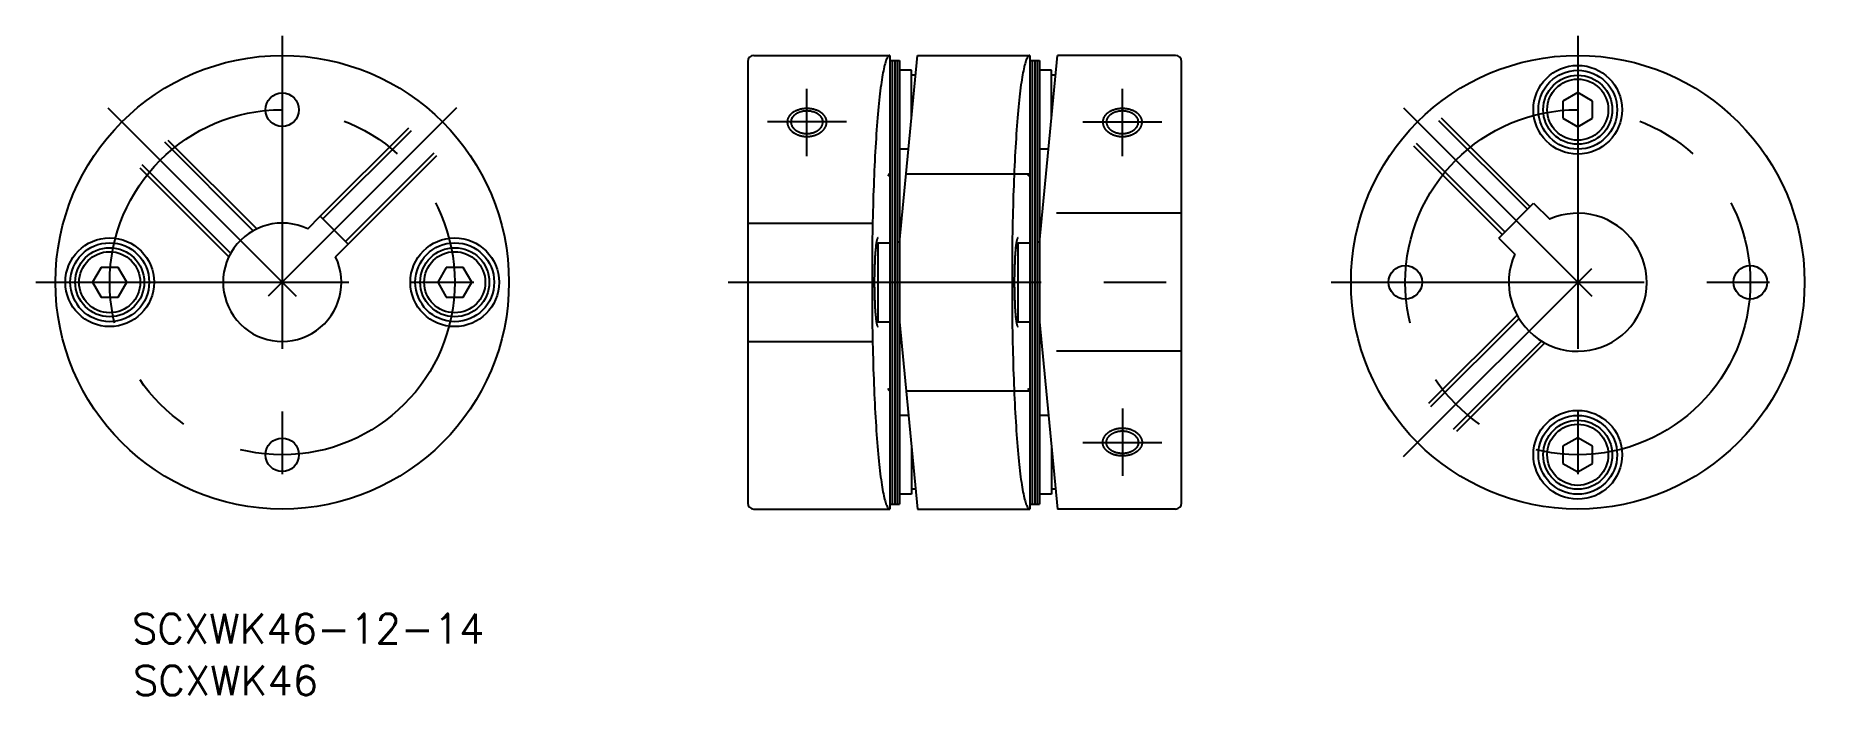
# Model space of a CAD drawing. Extents: x -25 to 156, y -42 to 25.
import ezdxf

# ---------------------------------------------------------------- set-up
doc = ezdxf.new("R2010")
doc.units = 0
doc.linetypes.add('CENTER', pattern=[50.8, 31.75, -6.35, 6.35, -6.35])
doc.linetypes.add('DASHED', pattern=[19.05, 12.7, -6.35])
doc.layers.get('0').update_dxf_attribs({"linetype": 'CONTINUOUS'})
doc.layers.add('CENTER', color=1, linetype='CENTER')
doc.styles.get("Standard").update_dxf_attribs({"font": 'txt.shx', "height": 3, "bigfont": 'bigfont.shx'})

msp = doc.modelspace()

# ---------------------------------------------------------------- texts
at = {"color": 7, "linetype": 'CONTINUOUS'}
for s, p in [('SCXWK46-12-14', (-15.23, -36.63)), ('SCXWK46', (-15.13, -41.89))]:
    msp.add_text(s, height=3, dxfattribs=at).set_placement(p)

# ---------------------------------------------------------------- linework, layer by layer
at = {"color": 7, "linetype": 'CONTINUOUS'}
for p, q in [((47.23, 22.4), (47.23, -22.4)), ((47.83, 23), (61.63, 23)), ((61.63, 23), (61.63, -23)), ((61.63, 22.5), (62.63, 22.5)), ((61.88, 22.5), (61.88, -22.5)), ((62.13, 22.5), (62.13, -22.5)), ((62.38, 22.5), (62.38, -22.5)), ((62.63, 4), (64.43, 23)), ((62.63, 22.5), (62.63, -22.5)), ((64.43, 23), (75.83, 23)), ((75.83, 23), (75.83, -23)), ((75.83, 22.5), (76.83, 22.5)), ((76.08, 22.5), (76.08, -22.5)), ((76.33, 22.5), (76.33, -22.5)), ((76.58, 22.5), (76.58, -22.5)), ((76.83, 4), (78.63, 23)), ((76.83, 22.5), (76.83, -22.5)), ((90.63, 23), (78.63, 23)), ((91.23, -22.4), (91.23, 22.4)), ((63.83, 21.5), (62.63, 21.5)), ((63.83, 16.67), (63.83, 21.5)), ((64.24, 21), (63.83, 21)), ((78.03, 21.5), (76.83, 21.5)), ((78.03, 16.67), (78.03, 21.5)), ((78.44, 21), (78.03, 21)), ((131.42, 19.23), (129.92, 18.37)), ((129.92, 18.37), (129.92, 16.63)), ((132.92, 18.37), (131.42, 19.23)), ((132.92, 16.63), (132.92, 18.37)), ((129.92, 16.63), (131.42, 15.77)), ((131.42, 15.77), (132.92, 16.63)), ((63.53, 13.5), (62.63, 13.5)), ((77.73, 13.5), (76.83, 13.5)), ((123.4, 4.48), (126.94, 8.02)), ((126.94, 8.02), (128.57, 6.39)), ((2.59, 5.41), (3.86, 6.69)), ((3.86, 6.69), (6.69, 3.86)), ((5.41, 2.59), (6.69, 3.86)), ((60.43, 4), (60.43, -4)), ((60.43, 4), (61.63, 4)), ((74.63, 4), (74.63, -4)), ((74.63, 4), (75.83, 4)), ((123.4, 4.48), (125.03, 2.86)), ((60.2, 3.5), (60.43, 3.5)), ((74.4, 3.5), (74.63, 3.5)), ((-18.37, 1.5), (-19.23, 0)), ((-19.23, 0), (-18.37, -1.5)), ((-16.63, 1.5), (-18.37, 1.5)), ((-15.77, 0), (-16.63, 1.5)), ((-16.63, -1.5), (-15.77, 0)), ((16.63, 1.5), (15.77, 0)), ((15.77, 0), (16.63, -1.5)), ((18.37, 1.5), (16.63, 1.5)), ((19.23, 0), (18.37, 1.5)), ((18.37, -1.5), (19.23, 0)), ((61.63, 0), (61.63, -23)), ((75.83, 0), (75.83, -23)), ((-18.37, -1.5), (-16.63, -1.5)), ((16.63, -1.5), (18.37, -1.5)), ((60.2, -3.5), (60.43, -3.5)), ((74.4, -3.5), (74.63, -3.5)), ((60.43, -4), (61.63, -4)), ((62.63, -4), (64.43, -23)), ((74.63, -4), (75.83, -4)), ((76.83, -4), (78.63, -23)), ((61.63, -11), (61.63, -23)), ((75.83, -11), (75.83, -23)), ((63.53, -13.5), (62.63, -13.5)), ((77.73, -13.5), (76.83, -13.5)), ((131.42, -15.77), (129.92, -16.63)), ((132.92, -16.63), (131.42, -15.77)), ((63.83, -16.67), (63.83, -21.5)), ((78.03, -16.67), (78.03, -21.5)), ((129.92, -16.63), (129.92, -18.37)), ((132.92, -18.37), (132.92, -16.63)), ((129.92, -18.37), (131.42, -19.23)), ((131.42, -19.23), (132.92, -18.37)), ((63.83, -21.5), (62.63, -21.5)), ((64.24, -21), (63.83, -21)), ((78.03, -21.5), (76.83, -21.5)), ((78.44, -21), (78.03, -21)), ((47.83, -23), (61.63, -23)), ((61.63, -22.5), (62.63, -22.5)), ((64.43, -23), (75.83, -23)), ((75.83, -22.5), (76.83, -22.5)), ((90.63, -23), (78.63, -23))]:
    msp.add_line(p, q, dxfattribs=at)
at = {"color": 3, "linetype": 'DASHED'}
for p, q in [((-2.94, 5.23), (-15.08, 17.37)), ((-2.59, 5.41), (-14.79, 17.62)), ((3.86, 6.69), (14.79, 17.62)), ((4.13, 6.42), (15.08, 17.37)), ((126.32, 7.4), (116.34, 17.37)), ((126.59, 7.66), (116.63, 17.62)), ((-5.41, 2.59), (-17.62, 14.79)), ((-5.23, 2.94), (-17.37, 15.08)), ((6.42, 4.13), (17.37, 15.08)), ((6.69, 3.86), (17.62, 14.79)), ((123.76, 4.84), (113.8, 14.79)), ((124.02, 5.1), (114.05, 15.08)), ((63.29, 11), (75.83, 11)), ((47.23, 6), (60.91, 6)), ((91.23, 7), (77.11, 7)), ((125.26, -3.33), (113.8, -14.79)), ((125.46, -3.67), (114.05, -15.08)), ((47.23, -6), (60.91, -6)), ((91.23, -7), (77.11, -7)), ((127.75, -5.96), (116.34, -17.37)), ((128.09, -6.16), (116.63, -17.62)), ((63.29, -11), (75.83, -11))]:
    msp.add_line(p, q, dxfattribs=at)
at = {"color": 7, "linetype": 'CONTINUOUS'}
for points in [[(61.63, 23, 0), (61.58, 22.99, 0), (61.54, 22.97, 0), (61.49, 22.94, 0), (61.45, 22.89, 0), (61.41, 22.83, 0), (61.36, 22.75, 0), (61.32, 22.66, 0), (61.28, 22.56, 0), (61.23, 22.44, 0), (61.19, 22.31, 0), (61.15, 22.17, 0), (61.1, 22.01, 0), (61.06, 21.84, 0), (61.02, 21.66, 0), (60.98, 21.46, 0), (60.94, 21.25, 0), (60.9, 21.03, 0), (60.86, 20.79, 0), (60.82, 20.54, 0), (60.78, 20.28, 0), (60.74, 20.01, 0), (60.7, 19.73, 0), (60.66, 19.43, 0), (60.63, 19.12, 0), (60.59, 18.8, 0), (60.55, 18.47, 0), (60.52, 18.13, 0), (60.48, 17.78, 0), (60.45, 17.42, 0), (60.42, 17.04, 0), (60.39, 16.66, 0), (60.35, 16.26, 0), (60.32, 15.86, 0), (60.29, 15.45, 0), (60.26, 15.02, 0), (60.24, 14.59, 0), (60.21, 14.15, 0), (60.18, 13.7, 0), (60.15, 13.24, 0), (60.13, 12.78, 0), (60.11, 12.3, 0), (60.08, 11.82, 0), (60.06, 11.34, 0), (60.04, 10.84, 0), (60.02, 10.34, 0), (60, 9.83, 0), (59.98, 9.32, 0), (59.96, 8.8, 0), (59.95, 8.28, 0), (59.93, 7.75, 0), (59.92, 7.21, 0), (59.9, 6.68, 0), (59.89, 6.13, 0), (59.88, 5.59, 0), (59.87, 5.04, 0), (59.86, 4.49, 0), (59.85, 3.93, 0), (59.85, 3.37, 0), (59.84, 2.82, 0), (59.84, 2.25, 0), (59.83, 1.69, 0), (59.83, 1.13, 0), (59.83, 0.56, 0), (59.83, 0, 0), (59.83, -0.56, 0), (59.83, -1.13, 0), (59.83, -1.69, 0), (59.84, -2.25, 0), (59.84, -2.82, 0), (59.85, -3.37, 0), (59.85, -3.93, 0), (59.86, -4.49, 0), (59.87, -5.04, 0), (59.88, -5.59, 0), (59.89, -6.13, 0), (59.9, -6.68, 0), (59.92, -7.21, 0), (59.93, -7.75, 0), (59.95, -8.28, 0), (59.96, -8.8, 0), (59.98, -9.32, 0), (60, -9.83, 0), (60.02, -10.34, 0), (60.04, -10.84, 0), (60.06, -11.34, 0), (60.08, -11.82, 0), (60.11, -12.3, 0), (60.13, -12.78, 0), (60.15, -13.24, 0), (60.18, -13.7, 0), (60.21, -14.15, 0), (60.24, -14.59, 0), (60.26, -15.02, 0), (60.29, -15.45, 0), (60.32, -15.86, 0), (60.35, -16.26, 0), (60.39, -16.66, 0), (60.42, -17.04, 0), (60.45, -17.42, 0), (60.48, -17.78, 0), (60.52, -18.13, 0), (60.55, -18.47, 0), (60.59, -18.8, 0), (60.63, -19.12, 0), (60.66, -19.43, 0), (60.7, -19.73, 0), (60.74, -20.01, 0), (60.78, -20.28, 0), (60.82, -20.54, 0), (60.86, -20.79, 0), (60.9, -21.03, 0), (60.94, -21.25, 0), (60.98, -21.46, 0), (61.02, -21.66, 0), (61.06, -21.84, 0), (61.1, -22.01, 0), (61.15, -22.17, 0), (61.19, -22.31, 0), (61.23, -22.44, 0), (61.28, -22.56, 0), (61.32, -22.66, 0), (61.36, -22.75, 0), (61.41, -22.83, 0), (61.45, -22.89, 0), (61.49, -22.94, 0), (61.54, -22.97, 0), (61.58, -22.99, 0), (61.63, -23, 0)], [(75.83, 23, 0), (75.78, 22.99, 0), (75.74, 22.97, 0), (75.69, 22.94, 0), (75.65, 22.89, 0), (75.61, 22.83, 0), (75.56, 22.75, 0), (75.52, 22.66, 0), (75.48, 22.56, 0), (75.43, 22.44, 0), (75.39, 22.31, 0), (75.35, 22.17, 0), (75.3, 22.01, 0), (75.26, 21.84, 0), (75.22, 21.66, 0), (75.18, 21.46, 0), (75.14, 21.25, 0), (75.1, 21.03, 0), (75.06, 20.79, 0), (75.02, 20.54, 0), (74.98, 20.28, 0), (74.94, 20.01, 0), (74.9, 19.73, 0), (74.86, 19.43, 0), (74.83, 19.12, 0), (74.79, 18.8, 0), (74.75, 18.47, 0), (74.72, 18.13, 0), (74.68, 17.78, 0), (74.65, 17.42, 0), (74.62, 17.04, 0), (74.59, 16.66, 0), (74.55, 16.26, 0), (74.52, 15.86, 0), (74.49, 15.45, 0), (74.46, 15.02, 0), (74.44, 14.59, 0), (74.41, 14.15, 0), (74.38, 13.7, 0), (74.35, 13.24, 0), (74.33, 12.78, 0), (74.31, 12.3, 0), (74.28, 11.82, 0), (74.26, 11.34, 0), (74.24, 10.84, 0), (74.22, 10.34, 0), (74.2, 9.83, 0), (74.18, 9.32, 0), (74.16, 8.8, 0), (74.15, 8.28, 0), (74.13, 7.75, 0), (74.12, 7.21, 0), (74.1, 6.68, 0), (74.09, 6.13, 0), (74.08, 5.59, 0), (74.07, 5.04, 0), (74.06, 4.49, 0), (74.05, 3.93, 0), (74.05, 3.37, 0), (74.04, 2.82, 0), (74.04, 2.25, 0), (74.03, 1.69, 0), (74.03, 1.13, 0), (74.03, 0.56, 0), (74.03, 0, 0), (74.03, -0.56, 0), (74.03, -1.13, 0), (74.03, -1.69, 0), (74.04, -2.25, 0), (74.04, -2.82, 0), (74.05, -3.37, 0), (74.05, -3.93, 0), (74.06, -4.49, 0), (74.07, -5.04, 0), (74.08, -5.59, 0), (74.09, -6.13, 0), (74.1, -6.68, 0), (74.12, -7.21, 0), (74.13, -7.75, 0), (74.15, -8.28, 0), (74.16, -8.8, 0), (74.18, -9.32, 0), (74.2, -9.83, 0), (74.22, -10.34, 0), (74.24, -10.84, 0), (74.26, -11.34, 0), (74.28, -11.82, 0), (74.31, -12.3, 0), (74.33, -12.78, 0), (74.35, -13.24, 0), (74.38, -13.7, 0), (74.41, -14.15, 0), (74.44, -14.59, 0), (74.46, -15.02, 0), (74.49, -15.45, 0), (74.52, -15.86, 0), (74.55, -16.26, 0), (74.59, -16.66, 0), (74.62, -17.04, 0), (74.65, -17.42, 0), (74.68, -17.78, 0), (74.72, -18.13, 0), (74.75, -18.47, 0), (74.79, -18.8, 0), (74.83, -19.12, 0), (74.86, -19.43, 0), (74.9, -19.73, 0), (74.94, -20.01, 0), (74.98, -20.28, 0), (75.02, -20.54, 0), (75.06, -20.79, 0), (75.1, -21.03, 0), (75.14, -21.25, 0), (75.18, -21.46, 0), (75.22, -21.66, 0), (75.26, -21.84, 0), (75.3, -22.01, 0), (75.35, -22.17, 0), (75.39, -22.31, 0), (75.43, -22.44, 0), (75.48, -22.56, 0), (75.52, -22.66, 0), (75.56, -22.75, 0), (75.61, -22.83, 0), (75.65, -22.89, 0), (75.69, -22.94, 0), (75.74, -22.97, 0), (75.78, -22.99, 0), (75.83, -23, 0)], [(54.85, 16.26, 0), (54.85, 16.29, 0), (54.85, 16.32, 0), (54.84, 16.34, 0), (54.84, 16.37, 0), (54.84, 16.4, 0), (54.83, 16.43, 0), (54.82, 16.45, 0), (54.82, 16.48, 0), (54.81, 16.51, 0), (54.8, 16.53, 0), (54.79, 16.56, 0), (54.78, 16.58, 0), (54.77, 16.61, 0), (54.75, 16.64, 0), (54.74, 16.66, 0), (54.72, 16.69, 0), (54.71, 16.71, 0), (54.69, 16.74, 0), (54.67, 16.76, 0), (54.66, 16.78, 0), (54.64, 16.81, 0), (54.62, 16.83, 0), (54.6, 16.86, 0), (54.57, 16.88, 0), (54.55, 16.9, 0), (54.53, 16.92, 0), (54.5, 16.94, 0), (54.48, 16.96, 0), (54.45, 16.99, 0), (54.43, 17.01, 0), (54.4, 17.03, 0), (54.37, 17.05, 0), (54.34, 17.06, 0), (54.32, 17.08, 0), (54.29, 17.1, 0), (54.25, 17.12, 0), (54.22, 17.14, 0), (54.19, 17.15, 0), (54.16, 17.17, 0), (54.13, 17.18, 0), (54.09, 17.2, 0), (54.06, 17.21, 0), (54.03, 17.23, 0), (53.99, 17.24, 0), (53.96, 17.25, 0), (53.92, 17.26, 0), (53.88, 17.27, 0), (53.85, 17.29, 0), (53.81, 17.3, 0), (53.77, 17.3, 0), (53.73, 17.31, 0), (53.7, 17.32, 0), (53.66, 17.33, 0), (53.62, 17.34, 0), (53.58, 17.34, 0), (53.54, 17.35, 0), (53.5, 17.35, 0), (53.46, 17.36, 0), (53.42, 17.36, 0), (53.39, 17.36, 0), (53.35, 17.37, 0), (53.31, 17.37, 0), (53.27, 17.37, 0), (53.23, 17.37, 0), (53.19, 17.37, 0), (53.15, 17.37, 0), (53.11, 17.37, 0), (53.07, 17.36, 0), (53.03, 17.36, 0), (52.99, 17.36, 0), (52.95, 17.35, 0), (52.91, 17.35, 0), (52.87, 17.34, 0), (52.83, 17.34, 0), (52.79, 17.33, 0), (52.76, 17.32, 0), (52.72, 17.31, 0), (52.68, 17.3, 0), (52.64, 17.3, 0), (52.61, 17.29, 0), (52.57, 17.27, 0), (52.53, 17.26, 0), (52.5, 17.25, 0), (52.46, 17.24, 0), (52.43, 17.23, 0), (52.39, 17.21, 0), (52.36, 17.2, 0), (52.33, 17.18, 0), (52.29, 17.17, 0), (52.26, 17.15, 0), (52.23, 17.14, 0), (52.2, 17.12, 0), (52.17, 17.1, 0), (52.14, 17.08, 0), (52.11, 17.06, 0), (52.08, 17.05, 0), (52.05, 17.03, 0), (52.03, 17.01, 0), (52, 16.99, 0), (51.97, 16.96, 0), (51.95, 16.94, 0), (51.92, 16.92, 0), (51.9, 16.9, 0), (51.88, 16.88, 0), (51.86, 16.86, 0), (51.84, 16.83, 0), (51.82, 16.81, 0), (51.8, 16.78, 0), (51.78, 16.76, 0), (51.76, 16.74, 0), (51.74, 16.71, 0), (51.73, 16.69, 0), (51.71, 16.66, 0), (51.7, 16.64, 0), (51.69, 16.61, 0), (51.68, 16.58, 0), (51.66, 16.56, 0), (51.65, 16.53, 0), (51.64, 16.51, 0), (51.64, 16.48, 0), (51.63, 16.45, 0), (51.62, 16.43, 0), (51.62, 16.4, 0), (51.61, 16.37, 0), (51.61, 16.34, 0), (51.61, 16.32, 0), (51.61, 16.29, 0), (51.61, 16.26, 0)], [(86.85, 16.26, 0), (86.85, 16.29, 0), (86.85, 16.32, 0), (86.84, 16.34, 0), (86.84, 16.37, 0), (86.84, 16.4, 0), (86.83, 16.43, 0), (86.82, 16.45, 0), (86.82, 16.48, 0), (86.81, 16.51, 0), (86.8, 16.53, 0), (86.79, 16.56, 0), (86.78, 16.58, 0), (86.77, 16.61, 0), (86.75, 16.64, 0), (86.74, 16.66, 0), (86.72, 16.69, 0), (86.71, 16.71, 0), (86.69, 16.74, 0), (86.67, 16.76, 0), (86.66, 16.78, 0), (86.64, 16.81, 0), (86.62, 16.83, 0), (86.6, 16.86, 0), (86.57, 16.88, 0), (86.55, 16.9, 0), (86.53, 16.92, 0), (86.5, 16.94, 0), (86.48, 16.96, 0), (86.45, 16.99, 0), (86.43, 17.01, 0), (86.4, 17.03, 0), (86.37, 17.05, 0), (86.34, 17.06, 0), (86.32, 17.08, 0), (86.29, 17.1, 0), (86.25, 17.12, 0), (86.22, 17.14, 0), (86.19, 17.15, 0), (86.16, 17.17, 0), (86.13, 17.18, 0), (86.09, 17.2, 0), (86.06, 17.21, 0), (86.03, 17.23, 0), (85.99, 17.24, 0), (85.96, 17.25, 0), (85.92, 17.26, 0), (85.88, 17.27, 0), (85.85, 17.29, 0), (85.81, 17.3, 0), (85.77, 17.3, 0), (85.73, 17.31, 0), (85.7, 17.32, 0), (85.66, 17.33, 0), (85.62, 17.34, 0), (85.58, 17.34, 0), (85.54, 17.35, 0), (85.5, 17.35, 0), (85.46, 17.36, 0), (85.42, 17.36, 0), (85.39, 17.36, 0), (85.35, 17.37, 0), (85.31, 17.37, 0), (85.27, 17.37, 0), (85.23, 17.37, 0), (85.19, 17.37, 0), (85.15, 17.37, 0), (85.11, 17.37, 0), (85.07, 17.36, 0), (85.03, 17.36, 0), (84.99, 17.36, 0), (84.95, 17.35, 0), (84.91, 17.35, 0), (84.87, 17.34, 0), (84.83, 17.34, 0), (84.79, 17.33, 0), (84.76, 17.32, 0), (84.72, 17.31, 0), (84.68, 17.3, 0), (84.64, 17.3, 0), (84.61, 17.29, 0), (84.57, 17.27, 0), (84.53, 17.26, 0), (84.5, 17.25, 0), (84.46, 17.24, 0), (84.43, 17.23, 0), (84.39, 17.21, 0), (84.36, 17.2, 0), (84.33, 17.18, 0), (84.29, 17.17, 0), (84.26, 17.15, 0), (84.23, 17.14, 0), (84.2, 17.12, 0), (84.17, 17.1, 0), (84.14, 17.08, 0), (84.11, 17.06, 0), (84.08, 17.05, 0), (84.05, 17.03, 0), (84.03, 17.01, 0), (84, 16.99, 0), (83.97, 16.96, 0), (83.95, 16.94, 0), (83.92, 16.92, 0), (83.9, 16.9, 0), (83.88, 16.88, 0), (83.86, 16.86, 0), (83.84, 16.83, 0), (83.82, 16.81, 0), (83.8, 16.78, 0), (83.78, 16.76, 0), (83.76, 16.74, 0), (83.74, 16.71, 0), (83.73, 16.69, 0), (83.71, 16.66, 0), (83.7, 16.64, 0), (83.69, 16.61, 0), (83.68, 16.58, 0), (83.66, 16.56, 0), (83.65, 16.53, 0), (83.64, 16.51, 0), (83.64, 16.48, 0), (83.63, 16.45, 0), (83.62, 16.43, 0), (83.62, 16.4, 0), (83.61, 16.37, 0), (83.61, 16.34, 0), (83.61, 16.32, 0), (83.61, 16.29, 0), (83.61, 16.26, 0)], [(51.61, 16.26, 0), (51.61, 16.23, 0), (51.61, 16.21, 0), (51.61, 16.18, 0), (51.61, 16.15, 0), (51.62, 16.12, 0), (51.62, 16.09, 0), (51.63, 16.06, 0), (51.64, 16.03, 0), (51.64, 16, 0), (51.65, 15.98, 0), (51.66, 15.95, 0), (51.68, 15.92, 0), (51.69, 15.89, 0), (51.7, 15.86, 0), (51.71, 15.84, 0), (51.73, 15.81, 0), (51.74, 15.78, 0), (51.76, 15.76, 0), (51.78, 15.73, 0), (51.8, 15.7, 0), (51.82, 15.68, 0), (51.84, 15.65, 0), (51.86, 15.63, 0), (51.88, 15.6, 0), (51.9, 15.58, 0), (51.92, 15.56, 0), (51.95, 15.53, 0), (51.97, 15.51, 0), (52, 15.49, 0), (52.03, 15.47, 0), (52.05, 15.45, 0), (52.08, 15.42, 0), (52.11, 15.4, 0), (52.14, 15.38, 0), (52.17, 15.36, 0), (52.2, 15.35, 0), (52.23, 15.33, 0), (52.26, 15.31, 0), (52.29, 15.29, 0), (52.33, 15.28, 0), (52.36, 15.26, 0), (52.39, 15.25, 0), (52.43, 15.23, 0), (52.46, 15.22, 0), (52.5, 15.2, 0), (52.53, 15.19, 0), (52.57, 15.18, 0), (52.61, 15.17, 0), (52.64, 15.16, 0), (52.68, 15.15, 0), (52.72, 15.14, 0), (52.76, 15.13, 0), (52.79, 15.12, 0), (52.83, 15.11, 0), (52.87, 15.11, 0), (52.91, 15.1, 0), (52.95, 15.09, 0), (52.99, 15.09, 0), (53.03, 15.09, 0), (53.07, 15.08, 0), (53.11, 15.08, 0), (53.15, 15.08, 0), (53.19, 15.08, 0), (53.23, 15.08, 0), (53.27, 15.08, 0), (53.31, 15.08, 0), (53.35, 15.08, 0), (53.39, 15.08, 0), (53.42, 15.09, 0), (53.46, 15.09, 0), (53.5, 15.09, 0), (53.54, 15.1, 0), (53.58, 15.11, 0), (53.62, 15.11, 0), (53.66, 15.12, 0), (53.7, 15.13, 0), (53.73, 15.14, 0), (53.77, 15.15, 0), (53.81, 15.16, 0), (53.85, 15.17, 0), (53.88, 15.18, 0), (53.92, 15.19, 0), (53.96, 15.2, 0), (53.99, 15.22, 0), (54.03, 15.23, 0), (54.06, 15.25, 0), (54.09, 15.26, 0), (54.13, 15.28, 0), (54.16, 15.29, 0), (54.19, 15.31, 0), (54.22, 15.33, 0), (54.25, 15.35, 0), (54.29, 15.36, 0), (54.32, 15.38, 0), (54.34, 15.4, 0), (54.37, 15.42, 0), (54.4, 15.45, 0), (54.43, 15.47, 0), (54.45, 15.49, 0), (54.48, 15.51, 0), (54.5, 15.53, 0), (54.53, 15.56, 0), (54.55, 15.58, 0), (54.57, 15.6, 0), (54.6, 15.63, 0), (54.62, 15.65, 0), (54.64, 15.68, 0), (54.66, 15.7, 0), (54.67, 15.73, 0), (54.69, 15.76, 0), (54.71, 15.78, 0), (54.72, 15.81, 0), (54.74, 15.84, 0), (54.75, 15.86, 0), (54.77, 15.89, 0), (54.78, 15.92, 0), (54.79, 15.95, 0), (54.8, 15.98, 0), (54.81, 16, 0), (54.82, 16.03, 0), (54.82, 16.06, 0), (54.83, 16.09, 0), (54.84, 16.12, 0), (54.84, 16.15, 0), (54.84, 16.18, 0), (54.85, 16.21, 0), (54.85, 16.23, 0), (54.85, 16.26, 0)], [(83.61, 16.26, 0), (83.61, 16.23, 0), (83.61, 16.21, 0), (83.61, 16.18, 0), (83.61, 16.15, 0), (83.62, 16.12, 0), (83.62, 16.09, 0), (83.63, 16.06, 0), (83.64, 16.03, 0), (83.64, 16, 0), (83.65, 15.98, 0), (83.66, 15.95, 0), (83.68, 15.92, 0), (83.69, 15.89, 0), (83.7, 15.86, 0), (83.71, 15.84, 0), (83.73, 15.81, 0), (83.74, 15.78, 0), (83.76, 15.76, 0), (83.78, 15.73, 0), (83.8, 15.7, 0), (83.82, 15.68, 0), (83.84, 15.65, 0), (83.86, 15.63, 0), (83.88, 15.6, 0), (83.9, 15.58, 0), (83.92, 15.56, 0), (83.95, 15.53, 0), (83.97, 15.51, 0), (84, 15.49, 0), (84.03, 15.47, 0), (84.05, 15.45, 0), (84.08, 15.42, 0), (84.11, 15.4, 0), (84.14, 15.38, 0), (84.17, 15.36, 0), (84.2, 15.35, 0), (84.23, 15.33, 0), (84.26, 15.31, 0), (84.29, 15.29, 0), (84.33, 15.28, 0), (84.36, 15.26, 0), (84.39, 15.25, 0), (84.43, 15.23, 0), (84.46, 15.22, 0), (84.5, 15.2, 0), (84.53, 15.19, 0), (84.57, 15.18, 0), (84.61, 15.17, 0), (84.64, 15.16, 0), (84.68, 15.15, 0), (84.72, 15.14, 0), (84.76, 15.13, 0), (84.79, 15.12, 0), (84.83, 15.11, 0), (84.87, 15.11, 0), (84.91, 15.1, 0), (84.95, 15.09, 0), (84.99, 15.09, 0), (85.03, 15.09, 0), (85.07, 15.08, 0), (85.11, 15.08, 0), (85.15, 15.08, 0), (85.19, 15.08, 0), (85.23, 15.08, 0), (85.27, 15.08, 0), (85.31, 15.08, 0), (85.35, 15.08, 0), (85.39, 15.08, 0), (85.42, 15.09, 0), (85.46, 15.09, 0), (85.5, 15.09, 0), (85.54, 15.1, 0), (85.58, 15.11, 0), (85.62, 15.11, 0), (85.66, 15.12, 0), (85.7, 15.13, 0), (85.73, 15.14, 0), (85.77, 15.15, 0), (85.81, 15.16, 0), (85.85, 15.17, 0), (85.88, 15.18, 0), (85.92, 15.19, 0), (85.96, 15.2, 0), (85.99, 15.22, 0), (86.03, 15.23, 0), (86.06, 15.25, 0), (86.09, 15.26, 0), (86.13, 15.28, 0), (86.16, 15.29, 0), (86.19, 15.31, 0), (86.22, 15.33, 0), (86.25, 15.35, 0), (86.29, 15.36, 0), (86.32, 15.38, 0), (86.34, 15.4, 0), (86.37, 15.42, 0), (86.4, 15.45, 0), (86.43, 15.47, 0), (86.45, 15.49, 0), (86.48, 15.51, 0), (86.5, 15.53, 0), (86.53, 15.56, 0), (86.55, 15.58, 0), (86.57, 15.6, 0), (86.6, 15.63, 0), (86.62, 15.65, 0), (86.64, 15.68, 0), (86.66, 15.7, 0), (86.67, 15.73, 0), (86.69, 15.76, 0), (86.71, 15.78, 0), (86.72, 15.81, 0), (86.74, 15.84, 0), (86.75, 15.86, 0), (86.77, 15.89, 0), (86.78, 15.92, 0), (86.79, 15.95, 0), (86.8, 15.98, 0), (86.81, 16, 0), (86.82, 16.03, 0), (86.82, 16.06, 0), (86.83, 16.09, 0), (86.84, 16.12, 0), (86.84, 16.15, 0), (86.84, 16.18, 0), (86.85, 16.21, 0), (86.85, 16.23, 0), (86.85, 16.26, 0)], [(61.63, 11, 0), (61.63, 11, 0), (61.62, 11, 0), (61.62, 11, 0), (61.62, 11, 0), (61.62, 11, 0), (61.62, 11, 0), (61.62, 11, 0), (61.62, 11, 0), (61.61, 11, 0), (61.61, 11, 0), (61.61, 11, 0), (61.61, 11, 0), (61.61, 11, 0), (61.61, 11, 0), (61.61, 11, 0), (61.61, 11, 0), (61.6, 11, 0), (61.6, 11, 0), (61.6, 11, 0), (61.6, 10.99, 0), (61.6, 10.99, 0), (61.6, 10.99, 0), (61.6, 10.99, 0), (61.6, 10.99, 0), (61.59, 10.99, 0), (61.59, 10.99, 0), (61.59, 10.99, 0), (61.59, 10.99, 0), (61.59, 10.99, 0), (61.59, 10.99, 0), (61.59, 10.99, 0), (61.58, 10.99, 0), (61.58, 10.99, 0), (61.58, 10.99, 0), (61.58, 10.98, 0), (61.58, 10.98, 0), (61.58, 10.98, 0), (61.58, 10.98, 0), (61.58, 10.98, 0), (61.57, 10.98, 0), (61.57, 10.98, 0), (61.57, 10.98, 0), (61.57, 10.98, 0), (61.57, 10.98, 0), (61.57, 10.97, 0), (61.57, 10.97, 0), (61.57, 10.97, 0), (61.56, 10.97, 0), (61.56, 10.97, 0), (61.56, 10.97, 0), (61.56, 10.97, 0), (61.56, 10.97, 0), (61.56, 10.96, 0), (61.56, 10.96, 0), (61.56, 10.96, 0), (61.55, 10.96, 0), (61.55, 10.96, 0), (61.55, 10.96, 0), (61.55, 10.96, 0), (61.55, 10.95, 0), (61.55, 10.95, 0), (61.55, 10.95, 0), (61.54, 10.95, 0), (61.54, 10.95, 0), (61.54, 10.95, 0), (61.54, 10.94, 0), (61.54, 10.94, 0), (61.54, 10.94, 0), (61.54, 10.94, 0), (61.54, 10.94, 0), (61.53, 10.94, 0), (61.53, 10.93, 0), (61.53, 10.93, 0), (61.53, 10.93, 0), (61.53, 10.93, 0), (61.53, 10.93, 0), (61.53, 10.92, 0), (61.53, 10.92, 0), (61.52, 10.92, 0), (61.52, 10.92, 0), (61.52, 10.92, 0), (61.52, 10.91, 0), (61.52, 10.91, 0), (61.52, 10.91, 0), (61.52, 10.91, 0), (61.52, 10.91, 0), (61.51, 10.9, 0), (61.51, 10.9, 0), (61.51, 10.9, 0), (61.51, 10.9, 0), (61.51, 10.89, 0), (61.51, 10.89, 0), (61.51, 10.89, 0), (61.5, 10.89, 0), (61.5, 10.88, 0), (61.5, 10.88, 0), (61.5, 10.88, 0), (61.5, 10.88, 0), (61.5, 10.87, 0), (61.5, 10.87, 0), (61.5, 10.87, 0), (61.49, 10.87, 0), (61.49, 10.86, 0), (61.49, 10.86, 0), (61.49, 10.86, 0), (61.49, 10.86, 0), (61.49, 10.85, 0), (61.49, 10.85, 0), (61.49, 10.85, 0), (61.48, 10.84, 0), (61.48, 10.84, 0), (61.48, 10.84, 0), (61.48, 10.84, 0), (61.48, 10.83, 0), (61.48, 10.83, 0), (61.48, 10.83, 0), (61.48, 10.82, 0), (61.47, 10.82, 0), (61.47, 10.82, 0), (61.47, 10.82, 0), (61.47, 10.81, 0), (61.47, 10.81, 0), (61.47, 10.81, 0), (61.47, 10.8, 0), (61.47, 10.8, 0), (61.46, 10.8, 0), (61.46, 10.79, 0), (61.46, 10.79, 0)], [(75.83, 11, 0), (75.83, 11, 0), (75.82, 11, 0), (75.82, 11, 0), (75.82, 11, 0), (75.82, 11, 0), (75.82, 11, 0), (75.82, 11, 0), (75.82, 11, 0), (75.81, 11, 0), (75.81, 11, 0), (75.81, 11, 0), (75.81, 11, 0), (75.81, 11, 0), (75.81, 11, 0), (75.81, 11, 0), (75.81, 11, 0), (75.8, 11, 0), (75.8, 11, 0), (75.8, 11, 0), (75.8, 10.99, 0), (75.8, 10.99, 0), (75.8, 10.99, 0), (75.8, 10.99, 0), (75.8, 10.99, 0), (75.79, 10.99, 0), (75.79, 10.99, 0), (75.79, 10.99, 0), (75.79, 10.99, 0), (75.79, 10.99, 0), (75.79, 10.99, 0), (75.79, 10.99, 0), (75.78, 10.99, 0), (75.78, 10.99, 0), (75.78, 10.99, 0), (75.78, 10.98, 0), (75.78, 10.98, 0), (75.78, 10.98, 0), (75.78, 10.98, 0), (75.78, 10.98, 0), (75.77, 10.98, 0), (75.77, 10.98, 0), (75.77, 10.98, 0), (75.77, 10.98, 0), (75.77, 10.98, 0), (75.77, 10.97, 0), (75.77, 10.97, 0), (75.77, 10.97, 0), (75.76, 10.97, 0), (75.76, 10.97, 0), (75.76, 10.97, 0), (75.76, 10.97, 0), (75.76, 10.97, 0), (75.76, 10.96, 0), (75.76, 10.96, 0), (75.76, 10.96, 0), (75.75, 10.96, 0), (75.75, 10.96, 0), (75.75, 10.96, 0), (75.75, 10.96, 0), (75.75, 10.95, 0), (75.75, 10.95, 0), (75.75, 10.95, 0), (75.74, 10.95, 0), (75.74, 10.95, 0), (75.74, 10.95, 0), (75.74, 10.94, 0), (75.74, 10.94, 0), (75.74, 10.94, 0), (75.74, 10.94, 0), (75.74, 10.94, 0), (75.73, 10.94, 0), (75.73, 10.93, 0), (75.73, 10.93, 0), (75.73, 10.93, 0), (75.73, 10.93, 0), (75.73, 10.93, 0), (75.73, 10.92, 0), (75.73, 10.92, 0), (75.72, 10.92, 0), (75.72, 10.92, 0), (75.72, 10.92, 0), (75.72, 10.91, 0), (75.72, 10.91, 0), (75.72, 10.91, 0), (75.72, 10.91, 0), (75.72, 10.91, 0), (75.71, 10.9, 0), (75.71, 10.9, 0), (75.71, 10.9, 0), (75.71, 10.9, 0), (75.71, 10.89, 0), (75.71, 10.89, 0), (75.71, 10.89, 0), (75.7, 10.89, 0), (75.7, 10.88, 0), (75.7, 10.88, 0), (75.7, 10.88, 0), (75.7, 10.88, 0), (75.7, 10.87, 0), (75.7, 10.87, 0), (75.7, 10.87, 0), (75.69, 10.87, 0), (75.69, 10.86, 0), (75.69, 10.86, 0), (75.69, 10.86, 0), (75.69, 10.86, 0), (75.69, 10.85, 0), (75.69, 10.85, 0), (75.69, 10.85, 0), (75.68, 10.84, 0), (75.68, 10.84, 0), (75.68, 10.84, 0), (75.68, 10.84, 0), (75.68, 10.83, 0), (75.68, 10.83, 0), (75.68, 10.83, 0), (75.68, 10.82, 0), (75.67, 10.82, 0), (75.67, 10.82, 0), (75.67, 10.82, 0), (75.67, 10.81, 0), (75.67, 10.81, 0), (75.67, 10.81, 0), (75.67, 10.8, 0), (75.67, 10.8, 0), (75.66, 10.8, 0), (75.66, 10.79, 0), (75.66, 10.79, 0)], [(60.44, 4.5, 0), (60.43, 4.5, 0), (60.42, 4.5, 0), (60.41, 4.5, 0), (60.41, 4.49, 0), (60.4, 4.48, 0), (60.39, 4.47, 0), (60.38, 4.46, 0), (60.37, 4.44, 0), (60.36, 4.42, 0), (60.35, 4.4, 0), (60.34, 4.38, 0), (60.33, 4.35, 0), (60.32, 4.32, 0), (60.32, 4.28, 0), (60.31, 4.25, 0), (60.3, 4.21, 0), (60.29, 4.17, 0), (60.28, 4.12, 0), (60.27, 4.08, 0), (60.26, 4.03, 0), (60.26, 3.98, 0), (60.25, 3.92, 0), (60.24, 3.86, 0), (60.23, 3.81, 0), (60.22, 3.74, 0), (60.22, 3.68, 0), (60.21, 3.61, 0), (60.2, 3.54, 0), (60.2, 3.47, 0), (60.19, 3.4, 0), (60.18, 3.32, 0), (60.17, 3.25, 0), (60.17, 3.17, 0), (60.16, 3.09, 0), (60.16, 3, 0), (60.15, 2.92, 0), (60.14, 2.83, 0), (60.14, 2.74, 0), (60.13, 2.65, 0), (60.13, 2.56, 0), (60.12, 2.46, 0), (60.12, 2.37, 0), (60.11, 2.27, 0), (60.11, 2.17, 0), (60.1, 2.07, 0), (60.1, 1.97, 0), (60.1, 1.87, 0), (60.09, 1.77, 0), (60.09, 1.66, 0), (60.09, 1.55, 0), (60.08, 1.45, 0), (60.08, 1.34, 0), (60.08, 1.23, 0), (60.07, 1.12, 0), (60.07, 1.01, 0), (60.07, 0.9, 0), (60.07, 0.79, 0), (60.07, 0.68, 0), (60.07, 0.57, 0), (60.06, 0.45, 0), (60.06, 0.34, 0), (60.06, 0.23, 0), (60.06, 0.11, 0), (60.06, 0, 0), (60.06, -0.11, 0), (60.06, -0.23, 0), (60.06, -0.34, 0), (60.06, -0.45, 0), (60.07, -0.57, 0), (60.07, -0.68, 0), (60.07, -0.79, 0), (60.07, -0.9, 0), (60.07, -1.01, 0), (60.07, -1.12, 0), (60.08, -1.23, 0), (60.08, -1.34, 0), (60.08, -1.45, 0), (60.09, -1.55, 0), (60.09, -1.66, 0), (60.09, -1.77, 0), (60.1, -1.87, 0), (60.1, -1.97, 0), (60.1, -2.07, 0), (60.11, -2.17, 0), (60.11, -2.27, 0), (60.12, -2.37, 0), (60.12, -2.46, 0), (60.13, -2.56, 0), (60.13, -2.65, 0), (60.14, -2.74, 0), (60.14, -2.83, 0), (60.15, -2.92, 0), (60.16, -3, 0), (60.16, -3.09, 0), (60.17, -3.17, 0), (60.17, -3.25, 0), (60.18, -3.32, 0), (60.19, -3.4, 0), (60.2, -3.47, 0), (60.2, -3.54, 0), (60.21, -3.61, 0), (60.22, -3.68, 0), (60.22, -3.74, 0), (60.23, -3.81, 0), (60.24, -3.86, 0), (60.25, -3.92, 0), (60.26, -3.98, 0), (60.26, -4.03, 0), (60.27, -4.08, 0), (60.28, -4.12, 0), (60.29, -4.17, 0), (60.3, -4.21, 0), (60.31, -4.25, 0), (60.32, -4.28, 0), (60.32, -4.32, 0), (60.33, -4.35, 0), (60.34, -4.38, 0), (60.35, -4.4, 0), (60.36, -4.42, 0), (60.37, -4.44, 0), (60.38, -4.46, 0), (60.39, -4.47, 0), (60.4, -4.48, 0), (60.41, -4.49, 0), (60.41, -4.5, 0), (60.42, -4.5, 0), (60.43, -4.5, 0), (60.44, -4.5, 0)], [(74.64, 4.5, 0), (74.63, 4.5, 0), (74.62, 4.5, 0), (74.61, 4.5, 0), (74.61, 4.49, 0), (74.6, 4.48, 0), (74.59, 4.47, 0), (74.58, 4.46, 0), (74.57, 4.44, 0), (74.56, 4.42, 0), (74.55, 4.4, 0), (74.54, 4.38, 0), (74.53, 4.35, 0), (74.52, 4.32, 0), (74.52, 4.28, 0), (74.51, 4.25, 0), (74.5, 4.21, 0), (74.49, 4.17, 0), (74.48, 4.12, 0), (74.47, 4.08, 0), (74.46, 4.03, 0), (74.46, 3.98, 0), (74.45, 3.92, 0), (74.44, 3.86, 0), (74.43, 3.81, 0), (74.42, 3.74, 0), (74.42, 3.68, 0), (74.41, 3.61, 0), (74.4, 3.54, 0), (74.4, 3.47, 0), (74.39, 3.4, 0), (74.38, 3.32, 0), (74.37, 3.25, 0), (74.37, 3.17, 0), (74.36, 3.09, 0), (74.36, 3, 0), (74.35, 2.92, 0), (74.34, 2.83, 0), (74.34, 2.74, 0), (74.33, 2.65, 0), (74.33, 2.56, 0), (74.32, 2.46, 0), (74.32, 2.37, 0), (74.31, 2.27, 0), (74.31, 2.17, 0), (74.3, 2.07, 0), (74.3, 1.97, 0), (74.3, 1.87, 0), (74.29, 1.77, 0), (74.29, 1.66, 0), (74.29, 1.55, 0), (74.28, 1.45, 0), (74.28, 1.34, 0), (74.28, 1.23, 0), (74.27, 1.12, 0), (74.27, 1.01, 0), (74.27, 0.9, 0), (74.27, 0.79, 0), (74.27, 0.68, 0), (74.27, 0.57, 0), (74.26, 0.45, 0), (74.26, 0.34, 0), (74.26, 0.23, 0), (74.26, 0.11, 0), (74.26, 0, 0), (74.26, -0.11, 0), (74.26, -0.23, 0), (74.26, -0.34, 0), (74.26, -0.45, 0), (74.27, -0.57, 0), (74.27, -0.68, 0), (74.27, -0.79, 0), (74.27, -0.9, 0), (74.27, -1.01, 0), (74.27, -1.12, 0), (74.28, -1.23, 0), (74.28, -1.34, 0), (74.28, -1.45, 0), (74.29, -1.55, 0), (74.29, -1.66, 0), (74.29, -1.77, 0), (74.3, -1.87, 0), (74.3, -1.97, 0), (74.3, -2.07, 0), (74.31, -2.17, 0), (74.31, -2.27, 0), (74.32, -2.37, 0), (74.32, -2.46, 0), (74.33, -2.56, 0), (74.33, -2.65, 0), (74.34, -2.74, 0), (74.34, -2.83, 0), (74.35, -2.92, 0), (74.36, -3, 0), (74.36, -3.09, 0), (74.37, -3.17, 0), (74.37, -3.25, 0), (74.38, -3.32, 0), (74.39, -3.4, 0), (74.4, -3.47, 0), (74.4, -3.54, 0), (74.41, -3.61, 0), (74.42, -3.68, 0), (74.42, -3.74, 0), (74.43, -3.81, 0), (74.44, -3.86, 0), (74.45, -3.92, 0), (74.46, -3.98, 0), (74.46, -4.03, 0), (74.47, -4.08, 0), (74.48, -4.12, 0), (74.49, -4.17, 0), (74.5, -4.21, 0), (74.51, -4.25, 0), (74.52, -4.28, 0), (74.52, -4.32, 0), (74.53, -4.35, 0), (74.54, -4.38, 0), (74.55, -4.4, 0), (74.56, -4.42, 0), (74.57, -4.44, 0), (74.58, -4.46, 0), (74.59, -4.47, 0), (74.6, -4.48, 0), (74.61, -4.49, 0), (74.61, -4.5, 0), (74.62, -4.5, 0), (74.63, -4.5, 0), (74.64, -4.5, 0)], [(61.46, -10.79, 0), (61.46, -10.79, 0), (61.46, -10.8, 0), (61.47, -10.8, 0), (61.47, -10.8, 0), (61.47, -10.81, 0), (61.47, -10.81, 0), (61.47, -10.81, 0), (61.47, -10.82, 0), (61.47, -10.82, 0), (61.47, -10.82, 0), (61.48, -10.82, 0), (61.48, -10.83, 0), (61.48, -10.83, 0), (61.48, -10.83, 0), (61.48, -10.84, 0), (61.48, -10.84, 0), (61.48, -10.84, 0), (61.48, -10.84, 0), (61.49, -10.85, 0), (61.49, -10.85, 0), (61.49, -10.85, 0), (61.49, -10.86, 0), (61.49, -10.86, 0), (61.49, -10.86, 0), (61.49, -10.86, 0), (61.49, -10.87, 0), (61.5, -10.87, 0), (61.5, -10.87, 0), (61.5, -10.87, 0), (61.5, -10.88, 0), (61.5, -10.88, 0), (61.5, -10.88, 0), (61.5, -10.88, 0), (61.5, -10.89, 0), (61.51, -10.89, 0), (61.51, -10.89, 0), (61.51, -10.89, 0), (61.51, -10.9, 0), (61.51, -10.9, 0), (61.51, -10.9, 0), (61.51, -10.9, 0), (61.52, -10.91, 0), (61.52, -10.91, 0), (61.52, -10.91, 0), (61.52, -10.91, 0), (61.52, -10.91, 0), (61.52, -10.92, 0), (61.52, -10.92, 0), (61.52, -10.92, 0), (61.53, -10.92, 0), (61.53, -10.92, 0), (61.53, -10.93, 0), (61.53, -10.93, 0), (61.53, -10.93, 0), (61.53, -10.93, 0), (61.53, -10.93, 0), (61.53, -10.94, 0), (61.54, -10.94, 0), (61.54, -10.94, 0), (61.54, -10.94, 0), (61.54, -10.94, 0), (61.54, -10.94, 0), (61.54, -10.95, 0), (61.54, -10.95, 0), (61.54, -10.95, 0), (61.55, -10.95, 0), (61.55, -10.95, 0), (61.55, -10.95, 0), (61.55, -10.96, 0), (61.55, -10.96, 0), (61.55, -10.96, 0), (61.55, -10.96, 0), (61.56, -10.96, 0), (61.56, -10.96, 0), (61.56, -10.96, 0), (61.56, -10.97, 0), (61.56, -10.97, 0), (61.56, -10.97, 0), (61.56, -10.97, 0), (61.56, -10.97, 0), (61.57, -10.97, 0), (61.57, -10.97, 0), (61.57, -10.97, 0), (61.57, -10.98, 0), (61.57, -10.98, 0), (61.57, -10.98, 0), (61.57, -10.98, 0), (61.57, -10.98, 0), (61.58, -10.98, 0), (61.58, -10.98, 0), (61.58, -10.98, 0), (61.58, -10.98, 0), (61.58, -10.98, 0), (61.58, -10.99, 0), (61.58, -10.99, 0), (61.58, -10.99, 0), (61.59, -10.99, 0), (61.59, -10.99, 0), (61.59, -10.99, 0), (61.59, -10.99, 0), (61.59, -10.99, 0), (61.59, -10.99, 0), (61.59, -10.99, 0), (61.6, -10.99, 0), (61.6, -10.99, 0), (61.6, -10.99, 0), (61.6, -10.99, 0), (61.6, -10.99, 0), (61.6, -11, 0), (61.6, -11, 0), (61.6, -11, 0), (61.61, -11, 0), (61.61, -11, 0), (61.61, -11, 0), (61.61, -11, 0), (61.61, -11, 0), (61.61, -11, 0), (61.61, -11, 0), (61.61, -11, 0), (61.62, -11, 0), (61.62, -11, 0), (61.62, -11, 0), (61.62, -11, 0), (61.62, -11, 0), (61.62, -11, 0), (61.62, -11, 0), (61.63, -11, 0), (61.63, -11, 0)], [(75.66, -10.79, 0), (75.66, -10.79, 0), (75.66, -10.8, 0), (75.67, -10.8, 0), (75.67, -10.8, 0), (75.67, -10.81, 0), (75.67, -10.81, 0), (75.67, -10.81, 0), (75.67, -10.82, 0), (75.67, -10.82, 0), (75.67, -10.82, 0), (75.68, -10.82, 0), (75.68, -10.83, 0), (75.68, -10.83, 0), (75.68, -10.83, 0), (75.68, -10.84, 0), (75.68, -10.84, 0), (75.68, -10.84, 0), (75.68, -10.84, 0), (75.69, -10.85, 0), (75.69, -10.85, 0), (75.69, -10.85, 0), (75.69, -10.86, 0), (75.69, -10.86, 0), (75.69, -10.86, 0), (75.69, -10.86, 0), (75.69, -10.87, 0), (75.7, -10.87, 0), (75.7, -10.87, 0), (75.7, -10.87, 0), (75.7, -10.88, 0), (75.7, -10.88, 0), (75.7, -10.88, 0), (75.7, -10.88, 0), (75.7, -10.89, 0), (75.71, -10.89, 0), (75.71, -10.89, 0), (75.71, -10.89, 0), (75.71, -10.9, 0), (75.71, -10.9, 0), (75.71, -10.9, 0), (75.71, -10.9, 0), (75.72, -10.91, 0), (75.72, -10.91, 0), (75.72, -10.91, 0), (75.72, -10.91, 0), (75.72, -10.91, 0), (75.72, -10.92, 0), (75.72, -10.92, 0), (75.72, -10.92, 0), (75.73, -10.92, 0), (75.73, -10.92, 0), (75.73, -10.93, 0), (75.73, -10.93, 0), (75.73, -10.93, 0), (75.73, -10.93, 0), (75.73, -10.93, 0), (75.73, -10.94, 0), (75.74, -10.94, 0), (75.74, -10.94, 0), (75.74, -10.94, 0), (75.74, -10.94, 0), (75.74, -10.94, 0), (75.74, -10.95, 0), (75.74, -10.95, 0), (75.74, -10.95, 0), (75.75, -10.95, 0), (75.75, -10.95, 0), (75.75, -10.95, 0), (75.75, -10.96, 0), (75.75, -10.96, 0), (75.75, -10.96, 0), (75.75, -10.96, 0), (75.76, -10.96, 0), (75.76, -10.96, 0), (75.76, -10.96, 0), (75.76, -10.97, 0), (75.76, -10.97, 0), (75.76, -10.97, 0), (75.76, -10.97, 0), (75.76, -10.97, 0), (75.77, -10.97, 0), (75.77, -10.97, 0), (75.77, -10.97, 0), (75.77, -10.98, 0), (75.77, -10.98, 0), (75.77, -10.98, 0), (75.77, -10.98, 0), (75.77, -10.98, 0), (75.78, -10.98, 0), (75.78, -10.98, 0), (75.78, -10.98, 0), (75.78, -10.98, 0), (75.78, -10.98, 0), (75.78, -10.99, 0), (75.78, -10.99, 0), (75.78, -10.99, 0), (75.79, -10.99, 0), (75.79, -10.99, 0), (75.79, -10.99, 0), (75.79, -10.99, 0), (75.79, -10.99, 0), (75.79, -10.99, 0), (75.79, -10.99, 0), (75.8, -10.99, 0), (75.8, -10.99, 0), (75.8, -10.99, 0), (75.8, -10.99, 0), (75.8, -10.99, 0), (75.8, -11, 0), (75.8, -11, 0), (75.8, -11, 0), (75.81, -11, 0), (75.81, -11, 0), (75.81, -11, 0), (75.81, -11, 0), (75.81, -11, 0), (75.81, -11, 0), (75.81, -11, 0), (75.81, -11, 0), (75.82, -11, 0), (75.82, -11, 0), (75.82, -11, 0), (75.82, -11, 0), (75.82, -11, 0), (75.82, -11, 0), (75.82, -11, 0), (75.83, -11, 0), (75.83, -11, 0)], [(83.61, -16.26, 0), (83.61, -16.23, 0), (83.61, -16.21, 0), (83.61, -16.18, 0), (83.61, -16.15, 0), (83.62, -16.12, 0), (83.62, -16.09, 0), (83.63, -16.06, 0), (83.64, -16.03, 0), (83.64, -16, 0), (83.65, -15.98, 0), (83.66, -15.95, 0), (83.68, -15.92, 0), (83.69, -15.89, 0), (83.7, -15.86, 0), (83.71, -15.84, 0), (83.73, -15.81, 0), (83.74, -15.78, 0), (83.76, -15.76, 0), (83.78, -15.73, 0), (83.8, -15.7, 0), (83.82, -15.68, 0), (83.84, -15.65, 0), (83.86, -15.63, 0), (83.88, -15.6, 0), (83.9, -15.58, 0), (83.92, -15.56, 0), (83.95, -15.53, 0), (83.97, -15.51, 0), (84, -15.49, 0), (84.03, -15.47, 0), (84.05, -15.45, 0), (84.08, -15.42, 0), (84.11, -15.4, 0), (84.14, -15.38, 0), (84.17, -15.36, 0), (84.2, -15.35, 0), (84.23, -15.33, 0), (84.26, -15.31, 0), (84.29, -15.29, 0), (84.33, -15.28, 0), (84.36, -15.26, 0), (84.39, -15.25, 0), (84.43, -15.23, 0), (84.46, -15.22, 0), (84.5, -15.2, 0), (84.53, -15.19, 0), (84.57, -15.18, 0), (84.61, -15.17, 0), (84.64, -15.16, 0), (84.68, -15.15, 0), (84.72, -15.14, 0), (84.76, -15.13, 0), (84.79, -15.12, 0), (84.83, -15.11, 0), (84.87, -15.11, 0), (84.91, -15.1, 0), (84.95, -15.09, 0), (84.99, -15.09, 0), (85.03, -15.09, 0), (85.07, -15.08, 0), (85.11, -15.08, 0), (85.15, -15.08, 0), (85.19, -15.08, 0), (85.23, -15.08, 0), (85.27, -15.08, 0), (85.31, -15.08, 0), (85.35, -15.08, 0), (85.39, -15.08, 0), (85.42, -15.09, 0), (85.46, -15.09, 0), (85.5, -15.09, 0), (85.54, -15.1, 0), (85.58, -15.11, 0), (85.62, -15.11, 0), (85.66, -15.12, 0), (85.7, -15.13, 0), (85.73, -15.14, 0), (85.77, -15.15, 0), (85.81, -15.16, 0), (85.85, -15.17, 0), (85.88, -15.18, 0), (85.92, -15.19, 0), (85.96, -15.2, 0), (85.99, -15.22, 0), (86.03, -15.23, 0), (86.06, -15.25, 0), (86.09, -15.26, 0), (86.13, -15.28, 0), (86.16, -15.29, 0), (86.19, -15.31, 0), (86.22, -15.33, 0), (86.25, -15.35, 0), (86.29, -15.36, 0), (86.32, -15.38, 0), (86.34, -15.4, 0), (86.37, -15.42, 0), (86.4, -15.45, 0), (86.43, -15.47, 0), (86.45, -15.49, 0), (86.48, -15.51, 0), (86.5, -15.53, 0), (86.53, -15.56, 0), (86.55, -15.58, 0), (86.57, -15.6, 0), (86.6, -15.63, 0), (86.62, -15.65, 0), (86.64, -15.68, 0), (86.66, -15.7, 0), (86.67, -15.73, 0), (86.69, -15.76, 0), (86.71, -15.78, 0), (86.72, -15.81, 0), (86.74, -15.84, 0), (86.75, -15.86, 0), (86.77, -15.89, 0), (86.78, -15.92, 0), (86.79, -15.95, 0), (86.8, -15.98, 0), (86.81, -16, 0), (86.82, -16.03, 0), (86.82, -16.06, 0), (86.83, -16.09, 0), (86.84, -16.12, 0), (86.84, -16.15, 0), (86.84, -16.18, 0), (86.85, -16.21, 0), (86.85, -16.23, 0), (86.85, -16.26, 0)], [(86.85, -16.26, 0), (86.85, -16.29, 0), (86.85, -16.32, 0), (86.84, -16.34, 0), (86.84, -16.37, 0), (86.84, -16.4, 0), (86.83, -16.43, 0), (86.82, -16.45, 0), (86.82, -16.48, 0), (86.81, -16.51, 0), (86.8, -16.53, 0), (86.79, -16.56, 0), (86.78, -16.58, 0), (86.77, -16.61, 0), (86.75, -16.64, 0), (86.74, -16.66, 0), (86.72, -16.69, 0), (86.71, -16.71, 0), (86.69, -16.74, 0), (86.67, -16.76, 0), (86.66, -16.78, 0), (86.64, -16.81, 0), (86.62, -16.83, 0), (86.6, -16.86, 0), (86.57, -16.88, 0), (86.55, -16.9, 0), (86.53, -16.92, 0), (86.5, -16.94, 0), (86.48, -16.96, 0), (86.45, -16.99, 0), (86.43, -17.01, 0), (86.4, -17.03, 0), (86.37, -17.05, 0), (86.34, -17.06, 0), (86.32, -17.08, 0), (86.29, -17.1, 0), (86.25, -17.12, 0), (86.22, -17.14, 0), (86.19, -17.15, 0), (86.16, -17.17, 0), (86.13, -17.18, 0), (86.09, -17.2, 0), (86.06, -17.21, 0), (86.03, -17.23, 0), (85.99, -17.24, 0), (85.96, -17.25, 0), (85.92, -17.26, 0), (85.88, -17.27, 0), (85.85, -17.29, 0), (85.81, -17.3, 0), (85.77, -17.3, 0), (85.73, -17.31, 0), (85.7, -17.32, 0), (85.66, -17.33, 0), (85.62, -17.34, 0), (85.58, -17.34, 0), (85.54, -17.35, 0), (85.5, -17.35, 0), (85.46, -17.36, 0), (85.42, -17.36, 0), (85.39, -17.36, 0), (85.35, -17.37, 0), (85.31, -17.37, 0), (85.27, -17.37, 0), (85.23, -17.37, 0), (85.19, -17.37, 0), (85.15, -17.37, 0), (85.11, -17.37, 0), (85.07, -17.36, 0), (85.03, -17.36, 0), (84.99, -17.36, 0), (84.95, -17.35, 0), (84.91, -17.35, 0), (84.87, -17.34, 0), (84.83, -17.34, 0), (84.79, -17.33, 0), (84.76, -17.32, 0), (84.72, -17.31, 0), (84.68, -17.3, 0), (84.64, -17.3, 0), (84.61, -17.29, 0), (84.57, -17.27, 0), (84.53, -17.26, 0), (84.5, -17.25, 0), (84.46, -17.24, 0), (84.43, -17.23, 0), (84.39, -17.21, 0), (84.36, -17.2, 0), (84.33, -17.18, 0), (84.29, -17.17, 0), (84.26, -17.15, 0), (84.23, -17.14, 0), (84.2, -17.12, 0), (84.17, -17.1, 0), (84.14, -17.08, 0), (84.11, -17.06, 0), (84.08, -17.05, 0), (84.05, -17.03, 0), (84.03, -17.01, 0), (84, -16.99, 0), (83.97, -16.96, 0), (83.95, -16.94, 0), (83.92, -16.92, 0), (83.9, -16.9, 0), (83.88, -16.88, 0), (83.86, -16.86, 0), (83.84, -16.83, 0), (83.82, -16.81, 0), (83.8, -16.78, 0), (83.78, -16.76, 0), (83.76, -16.74, 0), (83.74, -16.71, 0), (83.73, -16.69, 0), (83.71, -16.66, 0), (83.7, -16.64, 0), (83.69, -16.61, 0), (83.68, -16.58, 0), (83.66, -16.56, 0), (83.65, -16.53, 0), (83.64, -16.51, 0), (83.64, -16.48, 0), (83.63, -16.45, 0), (83.62, -16.43, 0), (83.62, -16.4, 0), (83.61, -16.37, 0), (83.61, -16.34, 0), (83.61, -16.32, 0), (83.61, -16.29, 0), (83.61, -16.26, 0)]]:
    msp.add_polyline3d(points, dxfattribs=at)
at = {"color": 3, "linetype": 'CONTINUOUS'}
for points in [[(55.23, 16.26, 0), (55.23, 16.3, 0), (55.22, 16.33, 0), (55.22, 16.36, 0), (55.22, 16.4, 0), (55.21, 16.43, 0), (55.2, 16.46, 0), (55.2, 16.49, 0), (55.19, 16.53, 0), (55.18, 16.56, 0), (55.17, 16.59, 0), (55.15, 16.62, 0), (55.14, 16.66, 0), (55.13, 16.69, 0), (55.11, 16.72, 0), (55.09, 16.75, 0), (55.07, 16.78, 0), (55.05, 16.81, 0), (55.03, 16.84, 0), (55.01, 16.87, 0), (54.99, 16.9, 0), (54.97, 16.93, 0), (54.94, 16.96, 0), (54.92, 16.99, 0), (54.89, 17.01, 0), (54.86, 17.04, 0), (54.83, 17.07, 0), (54.8, 17.1, 0), (54.77, 17.12, 0), (54.74, 17.15, 0), (54.71, 17.17, 0), (54.67, 17.2, 0), (54.64, 17.22, 0), (54.61, 17.24, 0), (54.57, 17.27, 0), (54.53, 17.29, 0), (54.5, 17.31, 0), (54.46, 17.33, 0), (54.42, 17.35, 0), (54.38, 17.37, 0), (54.34, 17.39, 0), (54.3, 17.41, 0), (54.25, 17.42, 0), (54.21, 17.44, 0), (54.17, 17.46, 0), (54.13, 17.47, 0), (54.08, 17.49, 0), (54.04, 17.5, 0), (53.99, 17.51, 0), (53.95, 17.53, 0), (53.9, 17.54, 0), (53.85, 17.55, 0), (53.81, 17.56, 0), (53.76, 17.57, 0), (53.71, 17.58, 0), (53.66, 17.58, 0), (53.62, 17.59, 0), (53.57, 17.6, 0), (53.52, 17.6, 0), (53.47, 17.61, 0), (53.42, 17.61, 0), (53.37, 17.61, 0), (53.32, 17.61, 0), (53.28, 17.62, 0), (53.23, 17.62, 0), (53.18, 17.62, 0), (53.13, 17.61, 0), (53.08, 17.61, 0), (53.03, 17.61, 0), (52.98, 17.61, 0), (52.93, 17.6, 0), (52.88, 17.6, 0), (52.84, 17.59, 0), (52.79, 17.58, 0), (52.74, 17.58, 0), (52.69, 17.57, 0), (52.65, 17.56, 0), (52.6, 17.55, 0), (52.55, 17.54, 0), (52.51, 17.53, 0), (52.46, 17.51, 0), (52.42, 17.5, 0), (52.37, 17.49, 0), (52.33, 17.47, 0), (52.28, 17.46, 0), (52.24, 17.44, 0), (52.2, 17.42, 0), (52.16, 17.41, 0), (52.12, 17.39, 0), (52.07, 17.37, 0), (52.04, 17.35, 0), (52, 17.33, 0), (51.96, 17.31, 0), (51.92, 17.29, 0), (51.88, 17.27, 0), (51.85, 17.24, 0), (51.81, 17.22, 0), (51.78, 17.2, 0), (51.74, 17.17, 0), (51.71, 17.15, 0), (51.68, 17.12, 0), (51.65, 17.1, 0), (51.62, 17.07, 0), (51.59, 17.04, 0), (51.56, 17.01, 0), (51.54, 16.99, 0), (51.51, 16.96, 0), (51.49, 16.93, 0), (51.46, 16.9, 0), (51.44, 16.87, 0), (51.42, 16.84, 0), (51.4, 16.81, 0), (51.38, 16.78, 0), (51.36, 16.75, 0), (51.34, 16.72, 0), (51.33, 16.69, 0), (51.31, 16.66, 0), (51.3, 16.62, 0), (51.29, 16.59, 0), (51.28, 16.56, 0), (51.27, 16.53, 0), (51.26, 16.49, 0), (51.25, 16.46, 0), (51.24, 16.43, 0), (51.24, 16.4, 0), (51.23, 16.36, 0), (51.23, 16.33, 0), (51.23, 16.3, 0), (51.23, 16.26, 0)], [(87.23, 16.26, 0), (87.23, 16.3, 0), (87.22, 16.33, 0), (87.22, 16.36, 0), (87.22, 16.4, 0), (87.21, 16.43, 0), (87.2, 16.46, 0), (87.2, 16.49, 0), (87.19, 16.53, 0), (87.18, 16.56, 0), (87.17, 16.59, 0), (87.15, 16.62, 0), (87.14, 16.66, 0), (87.13, 16.69, 0), (87.11, 16.72, 0), (87.09, 16.75, 0), (87.07, 16.78, 0), (87.06, 16.81, 0), (87.03, 16.84, 0), (87.01, 16.87, 0), (86.99, 16.9, 0), (86.97, 16.93, 0), (86.94, 16.96, 0), (86.92, 16.99, 0), (86.89, 17.01, 0), (86.86, 17.04, 0), (86.83, 17.07, 0), (86.8, 17.1, 0), (86.77, 17.12, 0), (86.74, 17.15, 0), (86.71, 17.17, 0), (86.67, 17.2, 0), (86.64, 17.22, 0), (86.61, 17.24, 0), (86.57, 17.27, 0), (86.53, 17.29, 0), (86.5, 17.31, 0), (86.46, 17.33, 0), (86.42, 17.35, 0), (86.38, 17.37, 0), (86.34, 17.39, 0), (86.3, 17.41, 0), (86.25, 17.42, 0), (86.21, 17.44, 0), (86.17, 17.46, 0), (86.13, 17.47, 0), (86.08, 17.49, 0), (86.04, 17.5, 0), (85.99, 17.51, 0), (85.95, 17.53, 0), (85.9, 17.54, 0), (85.85, 17.55, 0), (85.81, 17.56, 0), (85.76, 17.57, 0), (85.71, 17.58, 0), (85.66, 17.58, 0), (85.62, 17.59, 0), (85.57, 17.6, 0), (85.52, 17.6, 0), (85.47, 17.61, 0), (85.42, 17.61, 0), (85.37, 17.61, 0), (85.32, 17.61, 0), (85.28, 17.62, 0), (85.23, 17.62, 0), (85.18, 17.62, 0), (85.13, 17.61, 0), (85.08, 17.61, 0), (85.03, 17.61, 0), (84.98, 17.61, 0), (84.93, 17.6, 0), (84.88, 17.6, 0), (84.84, 17.59, 0), (84.79, 17.58, 0), (84.74, 17.58, 0), (84.69, 17.57, 0), (84.65, 17.56, 0), (84.6, 17.55, 0), (84.55, 17.54, 0), (84.51, 17.53, 0), (84.46, 17.51, 0), (84.42, 17.5, 0), (84.37, 17.49, 0), (84.33, 17.47, 0), (84.28, 17.46, 0), (84.24, 17.44, 0), (84.2, 17.42, 0), (84.16, 17.41, 0), (84.12, 17.39, 0), (84.07, 17.37, 0), (84.04, 17.35, 0), (84, 17.33, 0), (83.96, 17.31, 0), (83.92, 17.29, 0), (83.88, 17.27, 0), (83.85, 17.24, 0), (83.81, 17.22, 0), (83.78, 17.2, 0), (83.74, 17.17, 0), (83.71, 17.15, 0), (83.68, 17.12, 0), (83.65, 17.1, 0), (83.62, 17.07, 0), (83.59, 17.04, 0), (83.56, 17.01, 0), (83.54, 16.99, 0), (83.51, 16.96, 0), (83.49, 16.93, 0), (83.46, 16.9, 0), (83.44, 16.87, 0), (83.42, 16.84, 0), (83.4, 16.81, 0), (83.38, 16.78, 0), (83.36, 16.75, 0), (83.34, 16.72, 0), (83.33, 16.69, 0), (83.31, 16.66, 0), (83.3, 16.62, 0), (83.29, 16.59, 0), (83.28, 16.56, 0), (83.27, 16.53, 0), (83.26, 16.49, 0), (83.25, 16.46, 0), (83.24, 16.43, 0), (83.24, 16.4, 0), (83.23, 16.36, 0), (83.23, 16.33, 0), (83.23, 16.3, 0), (83.23, 16.26, 0)], [(51.23, 16.26, 0), (51.23, 16.23, 0), (51.23, 16.19, 0), (51.23, 16.15, 0), (51.24, 16.12, 0), (51.24, 16.08, 0), (51.25, 16.05, 0), (51.26, 16.01, 0), (51.27, 15.98, 0), (51.28, 15.94, 0), (51.29, 15.9, 0), (51.3, 15.87, 0), (51.31, 15.84, 0), (51.33, 15.8, 0), (51.34, 15.77, 0), (51.36, 15.73, 0), (51.38, 15.7, 0), (51.4, 15.67, 0), (51.42, 15.63, 0), (51.44, 15.6, 0), (51.46, 15.57, 0), (51.49, 15.54, 0), (51.51, 15.5, 0), (51.54, 15.47, 0), (51.56, 15.44, 0), (51.59, 15.41, 0), (51.62, 15.38, 0), (51.65, 15.36, 0), (51.68, 15.33, 0), (51.71, 15.3, 0), (51.74, 15.27, 0), (51.78, 15.25, 0), (51.81, 15.22, 0), (51.85, 15.19, 0), (51.88, 15.17, 0), (51.92, 15.15, 0), (51.96, 15.12, 0), (52, 15.1, 0), (52.04, 15.08, 0), (52.07, 15.06, 0), (52.12, 15.04, 0), (52.16, 15.02, 0), (52.2, 15, 0), (52.24, 14.98, 0), (52.28, 14.96, 0), (52.33, 14.95, 0), (52.37, 14.93, 0), (52.42, 14.91, 0), (52.46, 14.9, 0), (52.51, 14.89, 0), (52.55, 14.87, 0), (52.6, 14.86, 0), (52.65, 14.85, 0), (52.69, 14.84, 0), (52.74, 14.83, 0), (52.79, 14.82, 0), (52.84, 14.82, 0), (52.88, 14.81, 0), (52.93, 14.8, 0), (52.98, 14.8, 0), (53.03, 14.79, 0), (53.08, 14.79, 0), (53.13, 14.79, 0), (53.18, 14.79, 0), (53.23, 14.79, 0), (53.28, 14.79, 0), (53.32, 14.79, 0), (53.37, 14.79, 0), (53.42, 14.79, 0), (53.47, 14.8, 0), (53.52, 14.8, 0), (53.57, 14.81, 0), (53.62, 14.82, 0), (53.66, 14.82, 0), (53.71, 14.83, 0), (53.76, 14.84, 0), (53.81, 14.85, 0), (53.85, 14.86, 0), (53.9, 14.87, 0), (53.95, 14.89, 0), (53.99, 14.9, 0), (54.04, 14.91, 0), (54.08, 14.93, 0), (54.13, 14.95, 0), (54.17, 14.96, 0), (54.21, 14.98, 0), (54.25, 15, 0), (54.3, 15.02, 0), (54.34, 15.04, 0), (54.38, 15.06, 0), (54.42, 15.08, 0), (54.46, 15.1, 0), (54.5, 15.12, 0), (54.53, 15.15, 0), (54.57, 15.17, 0), (54.61, 15.19, 0), (54.64, 15.22, 0), (54.67, 15.25, 0), (54.71, 15.27, 0), (54.74, 15.3, 0), (54.77, 15.33, 0), (54.8, 15.36, 0), (54.83, 15.38, 0), (54.86, 15.41, 0), (54.89, 15.44, 0), (54.92, 15.47, 0), (54.94, 15.5, 0), (54.97, 15.54, 0), (54.99, 15.57, 0), (55.01, 15.6, 0), (55.03, 15.63, 0), (55.05, 15.67, 0), (55.07, 15.7, 0), (55.09, 15.73, 0), (55.11, 15.77, 0), (55.13, 15.8, 0), (55.14, 15.84, 0), (55.15, 15.87, 0), (55.17, 15.9, 0), (55.18, 15.94, 0), (55.19, 15.98, 0), (55.2, 16.01, 0), (55.2, 16.05, 0), (55.21, 16.08, 0), (55.22, 16.12, 0), (55.22, 16.15, 0), (55.22, 16.19, 0), (55.23, 16.23, 0), (55.23, 16.26, 0)], [(83.23, 16.26, 0), (83.23, 16.23, 0), (83.23, 16.19, 0), (83.23, 16.15, 0), (83.24, 16.12, 0), (83.24, 16.08, 0), (83.25, 16.05, 0), (83.26, 16.01, 0), (83.27, 15.98, 0), (83.28, 15.94, 0), (83.29, 15.9, 0), (83.3, 15.87, 0), (83.31, 15.84, 0), (83.33, 15.8, 0), (83.34, 15.77, 0), (83.36, 15.73, 0), (83.38, 15.7, 0), (83.4, 15.67, 0), (83.42, 15.63, 0), (83.44, 15.6, 0), (83.46, 15.57, 0), (83.49, 15.54, 0), (83.51, 15.5, 0), (83.54, 15.47, 0), (83.56, 15.44, 0), (83.59, 15.41, 0), (83.62, 15.38, 0), (83.65, 15.36, 0), (83.68, 15.33, 0), (83.71, 15.3, 0), (83.74, 15.27, 0), (83.78, 15.25, 0), (83.81, 15.22, 0), (83.85, 15.19, 0), (83.88, 15.17, 0), (83.92, 15.15, 0), (83.96, 15.12, 0), (84, 15.1, 0), (84.04, 15.08, 0), (84.07, 15.06, 0), (84.12, 15.04, 0), (84.16, 15.02, 0), (84.2, 15, 0), (84.24, 14.98, 0), (84.28, 14.96, 0), (84.33, 14.95, 0), (84.37, 14.93, 0), (84.42, 14.91, 0), (84.46, 14.9, 0), (84.51, 14.89, 0), (84.55, 14.87, 0), (84.6, 14.86, 0), (84.65, 14.85, 0), (84.69, 14.84, 0), (84.74, 14.83, 0), (84.79, 14.82, 0), (84.84, 14.82, 0), (84.88, 14.81, 0), (84.93, 14.8, 0), (84.98, 14.8, 0), (85.03, 14.79, 0), (85.08, 14.79, 0), (85.13, 14.79, 0), (85.18, 14.79, 0), (85.23, 14.79, 0), (85.28, 14.79, 0), (85.32, 14.79, 0), (85.37, 14.79, 0), (85.42, 14.79, 0), (85.47, 14.8, 0), (85.52, 14.8, 0), (85.57, 14.81, 0), (85.62, 14.82, 0), (85.66, 14.82, 0), (85.71, 14.83, 0), (85.76, 14.84, 0), (85.81, 14.85, 0), (85.85, 14.86, 0), (85.9, 14.87, 0), (85.95, 14.89, 0), (85.99, 14.9, 0), (86.04, 14.91, 0), (86.08, 14.93, 0), (86.13, 14.95, 0), (86.17, 14.96, 0), (86.21, 14.98, 0), (86.25, 15, 0), (86.3, 15.02, 0), (86.34, 15.04, 0), (86.38, 15.06, 0), (86.42, 15.08, 0), (86.46, 15.1, 0), (86.5, 15.12, 0), (86.53, 15.15, 0), (86.57, 15.17, 0), (86.61, 15.19, 0), (86.64, 15.22, 0), (86.67, 15.25, 0), (86.71, 15.27, 0), (86.74, 15.3, 0), (86.77, 15.33, 0), (86.8, 15.36, 0), (86.83, 15.38, 0), (86.86, 15.41, 0), (86.89, 15.44, 0), (86.92, 15.47, 0), (86.94, 15.5, 0), (86.97, 15.54, 0), (86.99, 15.57, 0), (87.01, 15.6, 0), (87.03, 15.63, 0), (87.06, 15.67, 0), (87.07, 15.7, 0), (87.09, 15.73, 0), (87.11, 15.77, 0), (87.13, 15.8, 0), (87.14, 15.84, 0), (87.15, 15.87, 0), (87.17, 15.9, 0), (87.18, 15.94, 0), (87.19, 15.98, 0), (87.2, 16.01, 0), (87.2, 16.05, 0), (87.21, 16.08, 0), (87.22, 16.12, 0), (87.22, 16.15, 0), (87.22, 16.19, 0), (87.23, 16.23, 0), (87.23, 16.26, 0)], [(83.23, -16.26, 0), (83.23, -16.23, 0), (83.23, -16.19, 0), (83.23, -16.15, 0), (83.24, -16.12, 0), (83.24, -16.08, 0), (83.25, -16.05, 0), (83.26, -16.01, 0), (83.27, -15.98, 0), (83.28, -15.94, 0), (83.29, -15.9, 0), (83.3, -15.87, 0), (83.31, -15.84, 0), (83.33, -15.8, 0), (83.34, -15.77, 0), (83.36, -15.73, 0), (83.38, -15.7, 0), (83.4, -15.67, 0), (83.42, -15.63, 0), (83.44, -15.6, 0), (83.46, -15.57, 0), (83.49, -15.54, 0), (83.51, -15.5, 0), (83.54, -15.47, 0), (83.56, -15.44, 0), (83.59, -15.41, 0), (83.62, -15.38, 0), (83.65, -15.36, 0), (83.68, -15.33, 0), (83.71, -15.3, 0), (83.74, -15.27, 0), (83.78, -15.25, 0), (83.81, -15.22, 0), (83.85, -15.19, 0), (83.88, -15.17, 0), (83.92, -15.15, 0), (83.96, -15.12, 0), (84, -15.1, 0), (84.04, -15.08, 0), (84.07, -15.06, 0), (84.12, -15.04, 0), (84.16, -15.02, 0), (84.2, -15, 0), (84.24, -14.98, 0), (84.28, -14.96, 0), (84.33, -14.95, 0), (84.37, -14.93, 0), (84.42, -14.91, 0), (84.46, -14.9, 0), (84.51, -14.89, 0), (84.55, -14.87, 0), (84.6, -14.86, 0), (84.65, -14.85, 0), (84.69, -14.84, 0), (84.74, -14.83, 0), (84.79, -14.82, 0), (84.84, -14.82, 0), (84.88, -14.81, 0), (84.93, -14.8, 0), (84.98, -14.8, 0), (85.03, -14.79, 0), (85.08, -14.79, 0), (85.13, -14.79, 0), (85.18, -14.79, 0), (85.23, -14.79, 0), (85.28, -14.79, 0), (85.32, -14.79, 0), (85.37, -14.79, 0), (85.42, -14.79, 0), (85.47, -14.8, 0), (85.52, -14.8, 0), (85.57, -14.81, 0), (85.62, -14.82, 0), (85.66, -14.82, 0), (85.71, -14.83, 0), (85.76, -14.84, 0), (85.81, -14.85, 0), (85.85, -14.86, 0), (85.9, -14.87, 0), (85.95, -14.89, 0), (85.99, -14.9, 0), (86.04, -14.91, 0), (86.08, -14.93, 0), (86.13, -14.95, 0), (86.17, -14.96, 0), (86.21, -14.98, 0), (86.25, -15, 0), (86.3, -15.02, 0), (86.34, -15.04, 0), (86.38, -15.06, 0), (86.42, -15.08, 0), (86.46, -15.1, 0), (86.5, -15.12, 0), (86.53, -15.15, 0), (86.57, -15.17, 0), (86.61, -15.19, 0), (86.64, -15.22, 0), (86.67, -15.25, 0), (86.71, -15.27, 0), (86.74, -15.3, 0), (86.77, -15.33, 0), (86.8, -15.36, 0), (86.83, -15.38, 0), (86.86, -15.41, 0), (86.89, -15.44, 0), (86.92, -15.47, 0), (86.94, -15.5, 0), (86.97, -15.54, 0), (86.99, -15.57, 0), (87.01, -15.6, 0), (87.03, -15.63, 0), (87.06, -15.67, 0), (87.07, -15.7, 0), (87.09, -15.73, 0), (87.11, -15.77, 0), (87.13, -15.8, 0), (87.14, -15.84, 0), (87.15, -15.87, 0), (87.17, -15.9, 0), (87.18, -15.94, 0), (87.19, -15.98, 0), (87.2, -16.01, 0), (87.2, -16.05, 0), (87.21, -16.08, 0), (87.22, -16.12, 0), (87.22, -16.15, 0), (87.22, -16.19, 0), (87.23, -16.23, 0), (87.23, -16.26, 0)], [(87.23, -16.26, 0), (87.23, -16.3, 0), (87.22, -16.33, 0), (87.22, -16.36, 0), (87.22, -16.4, 0), (87.21, -16.43, 0), (87.2, -16.46, 0), (87.2, -16.49, 0), (87.19, -16.53, 0), (87.18, -16.56, 0), (87.17, -16.59, 0), (87.15, -16.62, 0), (87.14, -16.66, 0), (87.13, -16.69, 0), (87.11, -16.72, 0), (87.09, -16.75, 0), (87.07, -16.78, 0), (87.06, -16.81, 0), (87.03, -16.84, 0), (87.01, -16.87, 0), (86.99, -16.9, 0), (86.97, -16.93, 0), (86.94, -16.96, 0), (86.92, -16.99, 0), (86.89, -17.01, 0), (86.86, -17.04, 0), (86.83, -17.07, 0), (86.8, -17.1, 0), (86.77, -17.12, 0), (86.74, -17.15, 0), (86.71, -17.17, 0), (86.67, -17.2, 0), (86.64, -17.22, 0), (86.61, -17.24, 0), (86.57, -17.27, 0), (86.53, -17.29, 0), (86.5, -17.31, 0), (86.46, -17.33, 0), (86.42, -17.35, 0), (86.38, -17.37, 0), (86.34, -17.39, 0), (86.3, -17.41, 0), (86.25, -17.42, 0), (86.21, -17.44, 0), (86.17, -17.46, 0), (86.13, -17.47, 0), (86.08, -17.49, 0), (86.04, -17.5, 0), (85.99, -17.51, 0), (85.95, -17.53, 0), (85.9, -17.54, 0), (85.85, -17.55, 0), (85.81, -17.56, 0), (85.76, -17.57, 0), (85.71, -17.58, 0), (85.66, -17.58, 0), (85.62, -17.59, 0), (85.57, -17.6, 0), (85.52, -17.6, 0), (85.47, -17.61, 0), (85.42, -17.61, 0), (85.37, -17.61, 0), (85.32, -17.61, 0), (85.28, -17.62, 0), (85.23, -17.62, 0), (85.18, -17.62, 0), (85.13, -17.61, 0), (85.08, -17.61, 0), (85.03, -17.61, 0), (84.98, -17.61, 0), (84.93, -17.6, 0), (84.88, -17.6, 0), (84.84, -17.59, 0), (84.79, -17.58, 0), (84.74, -17.58, 0), (84.69, -17.57, 0), (84.65, -17.56, 0), (84.6, -17.55, 0), (84.55, -17.54, 0), (84.51, -17.53, 0), (84.46, -17.51, 0), (84.42, -17.5, 0), (84.37, -17.49, 0), (84.33, -17.47, 0), (84.28, -17.46, 0), (84.24, -17.44, 0), (84.2, -17.42, 0), (84.16, -17.41, 0), (84.12, -17.39, 0), (84.07, -17.37, 0), (84.04, -17.35, 0), (84, -17.33, 0), (83.96, -17.31, 0), (83.92, -17.29, 0), (83.88, -17.27, 0), (83.85, -17.24, 0), (83.81, -17.22, 0), (83.78, -17.2, 0), (83.74, -17.17, 0), (83.71, -17.15, 0), (83.68, -17.12, 0), (83.65, -17.1, 0), (83.62, -17.07, 0), (83.59, -17.04, 0), (83.56, -17.01, 0), (83.54, -16.99, 0), (83.51, -16.96, 0), (83.49, -16.93, 0), (83.46, -16.9, 0), (83.44, -16.87, 0), (83.42, -16.84, 0), (83.4, -16.81, 0), (83.38, -16.78, 0), (83.36, -16.75, 0), (83.34, -16.72, 0), (83.33, -16.69, 0), (83.31, -16.66, 0), (83.3, -16.62, 0), (83.29, -16.59, 0), (83.28, -16.56, 0), (83.27, -16.53, 0), (83.26, -16.49, 0), (83.25, -16.46, 0), (83.24, -16.43, 0), (83.24, -16.4, 0), (83.23, -16.36, 0), (83.23, -16.33, 0), (83.23, -16.3, 0), (83.23, -16.26, 0)]]:
    msp.add_polyline3d(points, dxfattribs=at)
at = {"color": 7, "linetype": 'CONTINUOUS'}
for centre, radius in [((0, 0), 23), ((131.42, 0), 23), ((131.42, 17.5), 4.5), ((131.42, 17.5), 4), ((131.42, 17.5), 3.5), ((131.42, 17.5), 3.1), ((0, 17.5), 1.7), ((-17.5, 0), 4.5), ((-17.5, 0), 4), ((17.5, 0), 4.5), ((17.5, 0), 4), ((-17.5, 0), 3.5), ((-17.5, 0), 3.1), ((17.5, 0), 3.5), ((17.5, 0), 3.1), ((113.92, 0), 1.7), ((148.92, 0), 1.7), ((131.42, -17.5), 4.5), ((131.42, -17.5), 4), ((131.42, -17.5), 3.5), ((131.42, -17.5), 3.1), ((0, -17.5), 1.7)]:
    msp.add_circle(centre, radius, dxfattribs=at)
for centre, radius, start, end in [((47.83, 22.4), 0.6, 90, 180), ((90.63, 22.4), 0.6, 0, 90), ((0, 0), 6, 64.4712, 25.5288), ((131.42, 0), 7, 155.9248, 114.0752), ((47.83, -22.4), 0.6, 180, 270), ((90.63, -22.4), 0.6, 270, 0)]:
    msp.add_arc(centre, radius, start, end, dxfattribs=at)
at = {"layer": 'CENTER', "color": 1, "linetype": 'CENTER'}
for p, q in [((0, 25), (0, -25)), ((131.42, 25), (131.42, -25)), ((53.23, 12.79), (53.23, 19.62)), ((85.23, 12.79), (85.23, 19.62)), ((-17.68, 17.68), (1.41, -1.41)), ((17.68, 17.68), (-1.41, -1.41)), ((113.74, 17.68), (132.84, -1.41)), ((57.23, 16.26), (49.23, 16.26)), ((81.23, 16.26), (89.23, 16.26)), ((-25, 0), (25, 0)), ((45.23, 0), (93.23, 0)), ((106.42, 0), (156.42, 0)), ((113.74, -17.68), (132.84, 1.41)), ((85.23, -12.79), (85.23, -19.62)), ((81.23, -16.26), (89.23, -16.26))]:
    msp.add_line(p, q, dxfattribs=at)
for centre in [(0, 0), (131.42, 0)]:
    msp.add_circle(centre, 17.5, dxfattribs=at)

msp.set_redraw_order([(e.dxf.handle, doc.entitydb.next_handle()) for e in msp.query("TEXT MTEXT ATTDEF DIMENSION ARC_DIMENSION")])  # texts and dimensions are drawn at this point

doc.saveas('drawing.dxf')
